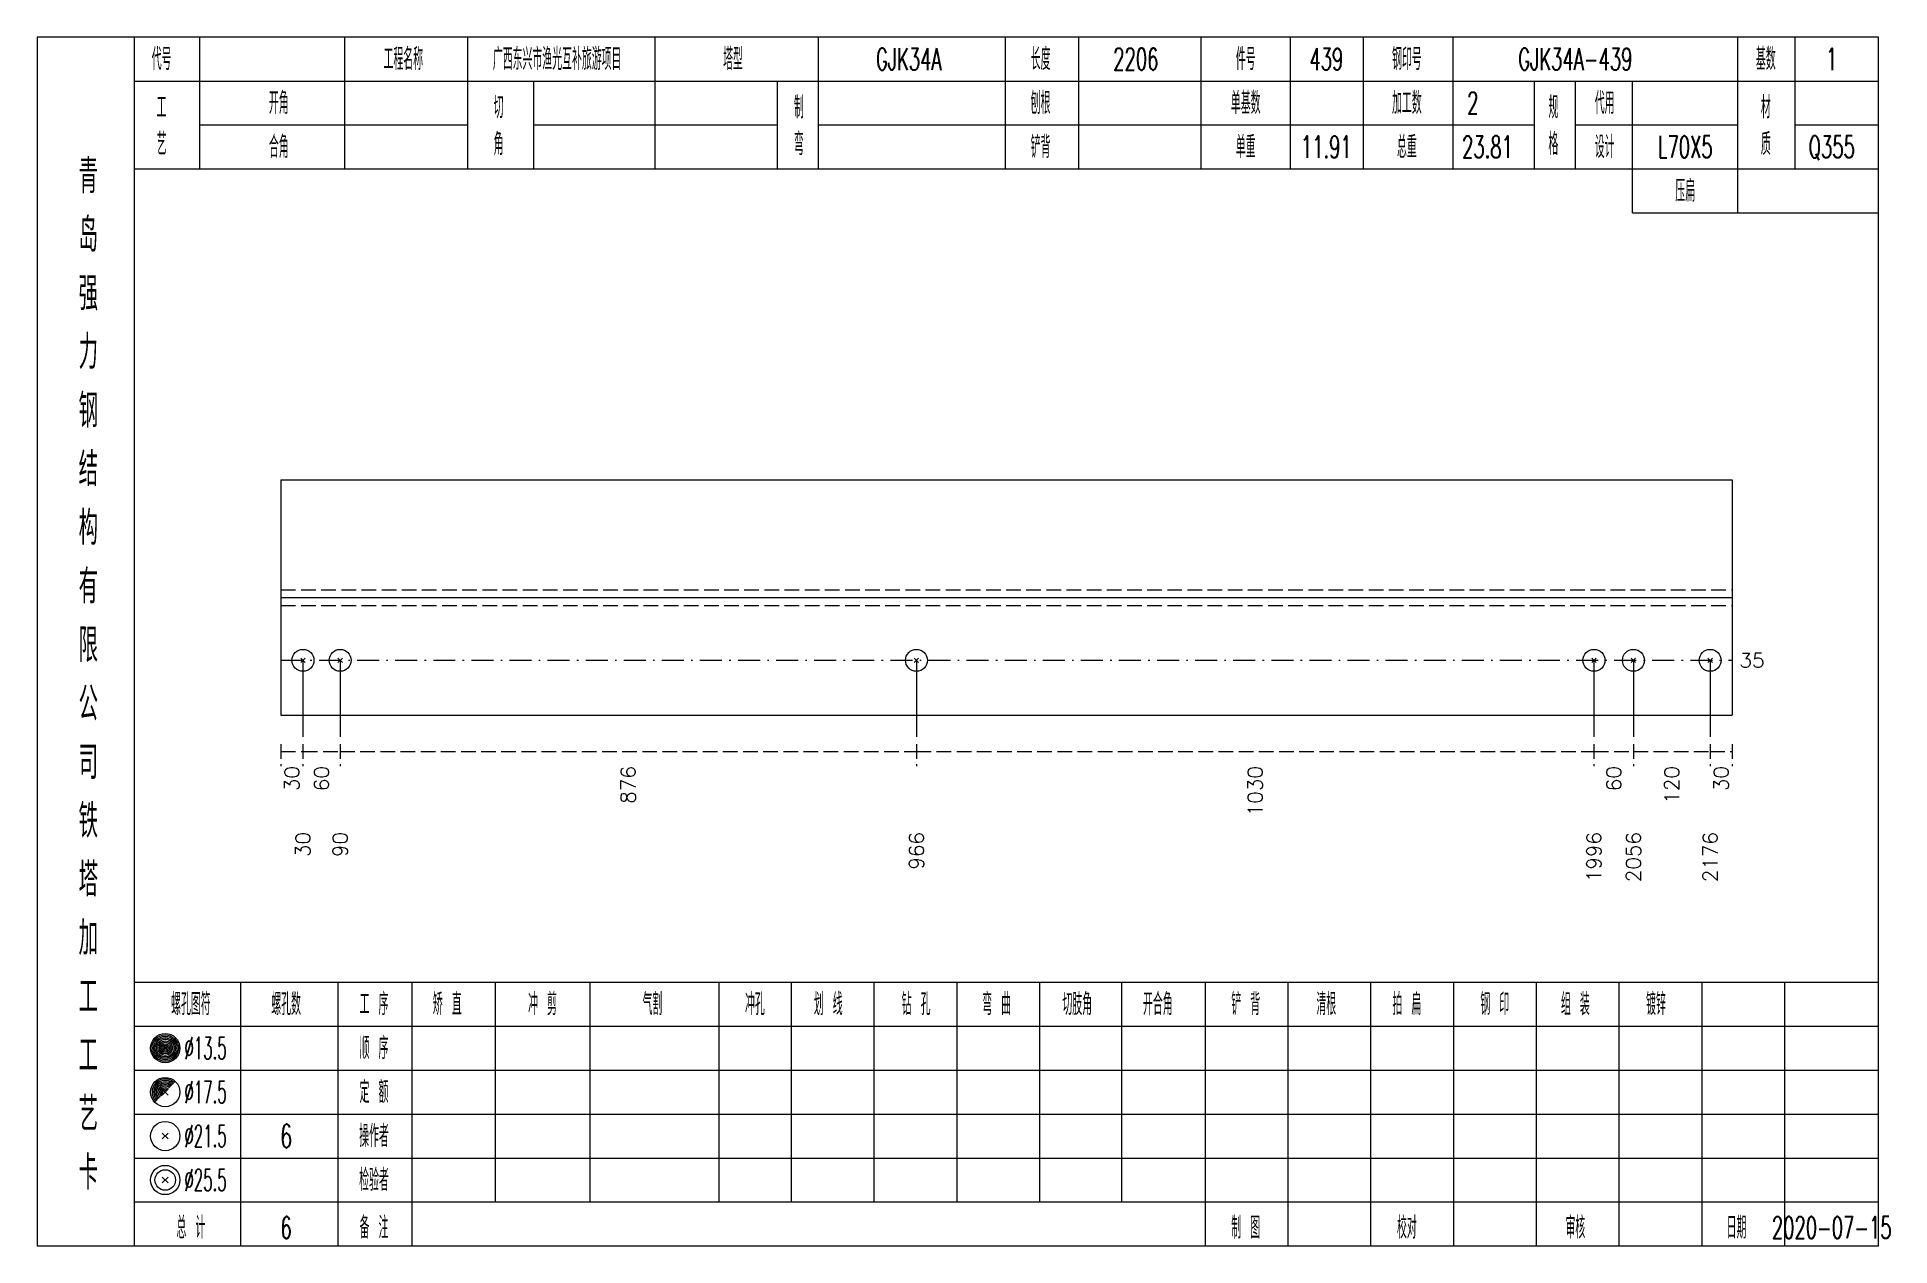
# Model space of a CAD drawing. Extents: x 0 to 2606, y -377 to 6479.
# Drawn here: x 1568.4 to 1821.3, y 4725 to 4890 of the extents above; entities that cross this region are included whole.
import ezdxf
from ezdxf.enums import TextEntityAlignment as Align

# ---------------------------------------------------------------- set-up
doc = ezdxf.new("R2010")
doc.units = 0
doc.header["$MEASUREMENT"] = 0
doc.linetypes.add('一点画线', pattern=[5.2, 3, -1, 0.2, -1])
doc.linetypes.add('虚线', pattern=[2.75, 2, -0.75])
doc.layers.get('0').update_dxf_attribs({"linetype": 'CONTINUOUS', "lineweight": 25})
doc.layers.add('1', color=7, linetype='CONTINUOUS', lineweight=25)
doc.layers.add('4', color=7, linetype='CONTINUOUS', lineweight=25)
doc.styles.get("Standard").update_dxf_attribs({"font": 'simplex.shx', "width": 0.7, "height": 3, "bigfont": 'gbhzfs.shx'})

msp = doc.modelspace()

# ---------------------------------------------------------------- texts
at = {"color": 7, "linetype": 'Continuous', "lineweight": 13}
msp.add_text('35', height=2, dxfattribs=at).set_placement((1800.8, 4804.93), align=Align.MIDDLE_LEFT)
at = {"color": 8, "linetype": 'Continuous', "lineweight": 9}
for s, p in [('30', (1603.2, 4790.5)), ('60', (1607.24, 4790.5)), ('876', (1649.11, 4790.5)), ('1030', (1734.69, 4790.5)), ('60', (1783.64, 4790.5)), ('120', (1791.56, 4790.5)), ('30', (1798.3, 4790.5))]:
    msp.add_text(s, height=2, rotation=90, dxfattribs=at).set_placement(p, align=Align.MIDDLE_RIGHT)
at = {"layer": '1', "color": 7, "linetype": 'Continuous', "lineweight": 13}
for s, p in [('30', (1604.7, 4781.5)), ('90', (1609.78, 4781.5)), ('966', (1688.45, 4781.5)), ('1996', (1780.94, 4781.5)), ('2056', (1786.33, 4781.5)), ('2176', (1796.8, 4781.5))]:
    msp.add_text(s, height=2, rotation=90, dxfattribs=at).set_placement(p, align=Align.MIDDLE_RIGHT)
at = {"layer": '4', "color": 1, "linetype": 'Continuous', "lineweight": 13}
for s, height, width, p in [('代号', 3, 0.6, (1585.4, 4887)), ('工程名称', 3, 0.6, (1618.4, 4887)), ('广西东兴市渔光互补旅游项目', 3, 0.6, (1639.4, 4887)), ('塔型', 3, 0.6, (1663.4, 4887)), ('GJK34A', 3, 0.6, (1687.4, 4887)), ('长度', 3, 0.6, (1705.4, 4887)), ('2206', 3, 0.6, (1718.4, 4887)), ('件号', 3, 0.6, (1733.4, 4887)), ('439', 3, 0.6, (1744.4, 4887)), ('钢印号', 3, 0.6, (1755.4, 4887)), ('GJK34A-439', 3, 0.6, (1778.4, 4887)), ('基数', 3, 0.6, (1804.4, 4887)), ('1', 3, 0.6, (1813.4, 4887)), ('开角', 3, 0.6, (1601.4, 4881)), ('切', 3, 0.6, (1631.4, 4880.4)), ('制', 3, 0.6, (1672.4, 4880.4)), ('刨根', 3, 0.6, (1705.4, 4881)), ('单基数', 3, 0.6, (1733.4, 4881)), ('加工数', 3, 0.6, (1755.4, 4881)), ('2', 3, 0.6, (1764.4, 4881)), ('规', 3, 0.6, (1775.4, 4880.4)), ('代用', 3, 0.6, (1782.4, 4881)), ('材', 3, 0.6, (1804.4, 4880.4)), ('工', 3, 0.6, (1585.4, 4880.4)), ('艺', 3, 0.6, (1585.4, 4875.4)), ('合角', 3, 0.6, (1601.4, 4875)), ('角', 3, 0.6, (1631.4, 4875.4)), ('弯', 3, 0.6, (1672.4, 4875.4)), ('铲背', 3, 0.6, (1705.4, 4875)), ('单重', 3, 0.6, (1733.4, 4875)), ('总重', 3, 0.6, (1755.4, 4875)), ('格', 3, 0.6, (1775.4, 4875.4)), ('设计', 3, 0.6, (1782.4, 4875)), ('质', 3, 0.6, (1804.4, 4875.4)), ('11.91', 3, 0.6, (1744.4, 4875)), ('23.81', 3, 0.6, (1766.4, 4875)), ('L70X5', 3, 0.6, (1793.4, 4875)), ('Q355', 3, 0.6, (1813.4, 4875)), ('青', 4.6, 0.8, (1575.4, 4871)), ('压扁', 3, 0.6, (1793.4, 4869)), ('岛', 4.6, 0.8, (1575.4, 4863)), ('强', 4.6, 0.8, (1575.4, 4855)), ('力', 4.6, 0.8, (1575.4, 4847)), ('钢', 4.6, 0.8, (1575.4, 4839)), ('结', 4.6, 0.8, (1575.4, 4831)), ('构', 4.6, 0.8, (1575.4, 4823)), ('有', 4.6, 0.8, (1575.4, 4815)), ('限', 4.6, 0.8, (1575.4, 4807)), ('公', 4.6, 0.8, (1575.4, 4799)), ('司', 4.6, 0.8, (1575.4, 4791)), ('铁', 4.6, 0.8, (1575.4, 4783)), ('塔', 4.6, 0.8, (1575.4, 4775)), ('加', 4.6, 0.8, (1575.4, 4767)), ('工', 4.6, 0.8, (1575.4, 4759)), ('螺孔图符', 3, 0.6, (1589.4, 4758)), ('螺孔数', 3, 0.6, (1602.4, 4758)), ('工 序', 3, 0.6, (1614.4, 4758)), ('矫 直', 3, 0.6, (1624.4, 4758)), ('冲 剪', 3, 0.6, (1637.4, 4758)), ('气割', 3, 0.6, (1652.4, 4758)), ('冲孔', 3, 0.6, (1666.4, 4758)), ('划 线', 3, 0.6, (1676.4, 4758)), ('钻 孔', 3, 0.6, (1688.4, 4758)), ('弯 曲', 3, 0.6, (1699.4, 4758)), ('切肢角', 3, 0.6, (1710.4, 4758)), ('开合角', 3, 0.6, (1721.4, 4758)), ('铲 背', 3, 0.6, (1733.4, 4758)), ('清根', 3, 0.6, (1744.4, 4758)), ('拍 扁', 3, 0.6, (1755.4, 4758)), ('钢 印', 3, 0.6, (1767.4, 4758)), ('组 装', 3, 0.6, (1778.4, 4758)), ('镀锌', 3, 0.6, (1789.4, 4758)), ('工', 4.6, 0.8, (1575.4, 4751)), ('%%C13.5', 3, 0.5, (1591.4, 4752)), ('顺 序', 3, 0.6, (1614.4, 4752)), ('定 额', 3, 0.6, (1614.4, 4746)), ('艺', 4.6, 0.8, (1575.4, 4743)), ('%%C17.5', 3, 0.5, (1591.4, 4746)), ('%%C21.5', 3, 0.5, (1591.4, 4740)), ('6', 3.2, 0.6, (1602.4, 4740)), ('操作者', 3, 0.6, (1614.4, 4740)), ('卡', 4.6, 0.8, (1575.4, 4735)), ('%%C25.5', 3, 0.5, (1591.4, 4734)), ('检验者', 3, 0.6, (1614.4, 4734)), ('总 计', 3, 0.6, (1589.4, 4727.5)), ('6', 3, 0.6, (1602.4, 4727.5)), ('备 注', 3, 0.6, (1614.4, 4727.5)), ('制 图', 3, 0.6, (1733.4, 4727.5)), ('校对', 3, 0.6, (1755.4, 4727.5)), ('审核', 3, 0.6, (1778.4, 4727.5)), ('日期', 3, 0.6, (1800.4, 4727.5)), ('2020-07-15', 3, 0.6, (1813.4, 4727.5))]:
    msp.add_text(s, height=height, dxfattribs=dict(at, width=width)).set_placement(p, align=Align.MIDDLE_CENTER)

# ---------------------------------------------------------------- linework, layer by layer
at = {"color": 7, "linetype": 'Continuous', "lineweight": 18}
for p, q in [((1601.7, 4829.57), (1601.7, 4797.43)), ((1601.7, 4829.57), (1799.8, 4829.57)), ((1799.8, 4829.57), (1799.8, 4797.43)), ((1601.7, 4813.5), (1799.8, 4813.5))]:
    msp.add_line(p, q, dxfattribs=at)
at = {"color": 1, "linetype": '虚线', "lineweight": 18}
for p, q in [((1601.7, 4814.57), (1799.8, 4814.57)), ((1601.7, 4812.43), (1799.8, 4812.43))]:
    msp.add_line(p, q, dxfattribs=at)
at = {"color": 3, "linetype": '一点画线', "lineweight": 13}
msp.add_line((1601.7, 4804.93), (1799.8, 4804.93), dxfattribs=at)
at = {"color": 7, "linetype": 'Continuous', "lineweight": 13}
for p, q in [((1604.7, 4804.93), (1604.7, 4794.5)), ((1609.78, 4804.93), (1609.78, 4794.5)), ((1688.45, 4804.93), (1688.45, 4794.5)), ((1780.94, 4804.93), (1780.94, 4794.5)), ((1786.33, 4804.93), (1786.33, 4794.5)), ((1796.8, 4804.93), (1796.8, 4794.5))]:
    msp.add_line(p, q, dxfattribs=at)
at = {"color": 8, "linetype": '虚线', "lineweight": 9}
for p, q in [((1601.7, 4793.5), (1601.7, 4790.5)), ((1604.7, 4793.5), (1604.7, 4790.5)), ((1604.7, 4793.5), (1604.7, 4790.5)), ((1609.78, 4793.5), (1609.78, 4790.5)), ((1609.78, 4793.5), (1609.78, 4790.5)), ((1688.45, 4793.5), (1688.45, 4790.5)), ((1688.45, 4793.5), (1688.45, 4790.5)), ((1780.94, 4793.5), (1780.94, 4790.5)), ((1780.94, 4793.5), (1780.94, 4790.5)), ((1786.33, 4793.5), (1786.33, 4790.5)), ((1786.33, 4793.5), (1786.33, 4790.5)), ((1796.8, 4793.5), (1796.8, 4790.5)), ((1796.8, 4793.5), (1796.8, 4790.5)), ((1799.8, 4793.5), (1799.8, 4790.5)), ((1601.7, 4792.5), (1604.7, 4792.5)), ((1604.7, 4792.5), (1609.78, 4792.5)), ((1609.78, 4792.5), (1688.45, 4792.5)), ((1688.45, 4792.5), (1780.94, 4792.5)), ((1780.94, 4792.5), (1786.33, 4792.5)), ((1786.33, 4792.5), (1796.8, 4792.5)), ((1796.8, 4792.5), (1799.8, 4792.5))]:
    msp.add_line(p, q, dxfattribs=at)
at = {"layer": '1', "color": 7, "linetype": 'Continuous', "lineweight": 13}
for p, q in [((1604.4, 4804.63), (1605, 4805.23)), ((1605, 4804.63), (1604.4, 4805.23)), ((1609.48, 4804.63), (1610.08, 4805.23)), ((1610.08, 4804.63), (1609.48, 4805.23)), ((1688.15, 4804.63), (1688.75, 4805.23)), ((1688.75, 4804.63), (1688.15, 4805.23)), ((1780.64, 4804.63), (1781.24, 4805.23)), ((1781.24, 4804.63), (1780.64, 4805.23)), ((1786.03, 4804.63), (1786.63, 4805.23)), ((1786.63, 4804.63), (1786.03, 4805.23)), ((1796.5, 4804.63), (1797.1, 4805.23)), ((1797.1, 4804.63), (1796.5, 4805.23))]:
    msp.add_line(p, q, dxfattribs=at)
at = {"layer": '1', "color": 7, "linetype": 'Continuous', "lineweight": 18}
msp.add_line((1601.7, 4797.43), (1799.8, 4797.43), dxfattribs=at)
at = {"layer": '1', "color": 7, "linetype": 'Continuous', "lineweight": 13}
for centre in [(1604.7, 4804.93), (1609.78, 4804.93), (1688.45, 4804.93), (1780.94, 4804.93), (1786.33, 4804.93), (1796.8, 4804.93)]:
    msp.add_circle(centre, 1.5, dxfattribs=at)
at = {"layer": '4', "color": 1, "linetype": 'Continuous', "lineweight": 18}
for p, q in [((1581.7, 4725), (1581.7, 4890)), ((1590.6, 4872), (1590.6, 4890)), ((1610.4, 4872), (1610.4, 4890)), ((1627.2, 4872), (1627.2, 4890)), ((1652.8, 4872), (1652.8, 4890)), ((1675.1, 4872), (1675.1, 4890)), ((1700.6, 4872), (1700.6, 4890)), ((1710.6, 4872), (1710.6, 4890)), ((1727.3, 4872), (1727.3, 4890)), ((1739.5, 4872), (1739.5, 4890)), ((1749.5, 4872), (1749.5, 4890)), ((1761.7, 4872), (1761.7, 4890)), ((1800.6, 4866), (1800.6, 4890)), ((1808.4, 4872), (1808.4, 4890)), ((1581.7, 4884), (1819.8, 4884)), ((1636.2, 4872), (1636.2, 4884)), ((1669.5, 4872), (1669.5, 4884)), ((1772.8, 4872), (1772.8, 4884)), ((1778.4, 4872), (1778.4, 4884)), ((1786.2, 4866), (1786.2, 4884)), ((1590.6, 4878), (1627.2, 4878)), ((1636.2, 4878), (1669.5, 4878)), ((1675.1, 4878), (1772.8, 4878)), ((1778.4, 4878), (1800.6, 4878)), ((1808.4, 4878), (1819.8, 4878)), ((1581.7, 4872), (1819.8, 4872)), ((1786.2, 4866), (1819.8, 4866)), ((1581.7, 4761), (1819.8, 4761)), ((1596.2, 4725), (1596.2, 4761)), ((1609.5, 4725), (1609.5, 4761)), ((1619.6, 4725), (1619.6, 4761)), ((1631, 4731), (1631, 4761)), ((1643.9, 4731), (1643.9, 4761)), ((1661.5, 4731), (1661.5, 4761)), ((1671.4, 4731), (1671.4, 4761)), ((1682.7, 4731), (1682.7, 4761)), ((1694, 4731), (1694, 4761)), ((1705.3, 4731), (1705.3, 4761)), ((1716.5, 4731), (1716.5, 4761)), ((1727.9, 4731), (1727.9, 4761)), ((1739.2, 4731), (1739.2, 4761)), ((1750.5, 4731), (1750.5, 4761)), ((1761.8, 4731), (1761.8, 4761)), ((1773.1, 4731), (1773.1, 4761)), ((1784.4, 4731), (1784.4, 4761)), ((1795.7, 4731), (1795.7, 4761)), ((1807, 4731), (1807, 4761)), ((1581.7, 4755), (1819.8, 4755)), ((1581.7, 4749), (1819.8, 4749)), ((1581.7, 4743), (1819.8, 4743)), ((1581.7, 4737), (1819.8, 4737)), ((1581.7, 4731), (1819.8, 4731)), ((1727.9, 4725), (1727.9, 4731)), ((1739.2, 4725), (1739.2, 4731)), ((1750.5, 4725), (1750.5, 4731)), ((1761.8, 4725), (1761.8, 4731)), ((1773.1, 4725), (1773.1, 4731)), ((1784.4, 4725), (1784.4, 4731)), ((1795.7, 4725), (1795.7, 4731)), ((1807, 4725), (1807, 4731))]:
    msp.add_line(p, q, dxfattribs=at)
at = {"layer": '4', "color": 7, "linetype": 'Continuous', "lineweight": 13}
for p, q in [((1585.7, 4751.8), (1586.1, 4752.2)), ((1586.1, 4751.8), (1585.7, 4752.2)), ((1585.5, 4739.6), (1586.3, 4740.4)), ((1586.3, 4739.6), (1585.5, 4740.4)), ((1585.5, 4733.6), (1586.3, 4734.4)), ((1586.3, 4733.6), (1585.5, 4734.4))]:
    msp.add_line(p, q, dxfattribs=at)
at = {"layer": '4', "color": 7, "linetype": 'Continuous', "lineweight": 0}
for p, q in [((1585.5, 4745.6), (1586.3, 4746.4)), ((1585.5, 4746.4), (1586.3, 4745.6))]:
    msp.add_line(p, q, dxfattribs=at)
at = {"layer": '4', "color": 1, "linetype": 'Continuous', "lineweight": 18}
msp.add_lwpolyline([(1568.4, 4890), (1568.4, 4725), (1819.8, 4725), (1819.8, 4890)], close=True, dxfattribs=at)
at = {"layer": '4', "color": 7, "linetype": 'Continuous', "lineweight": 13}
for centre, radius in [((1585.9, 4752), 2), ((1585.9, 4752), 1.8), ((1585.9, 4752), 1.6), ((1585.9, 4752), 1.4), ((1585.9, 4752), 1.2), ((1585.9, 4752), 1), ((1585.9, 4752), 0.8), ((1585.9, 4752), 0.6), ((1585.9, 4752), 0.4), ((1585.9, 4752), 0.2), ((1585.9, 4746), 2), ((1585.9, 4740), 2), ((1585.9, 4734), 2), ((1585.9, 4734), 1.4)]:
    msp.add_circle(centre, radius, dxfattribs=at)
for radius in [1.8, 1.6, 1.4, 1.2, 1, 0.8, 0.6, 0.4, 0.2]:
    msp.add_arc((1585.9, 4746), radius, 45, 225, dxfattribs=at)

msp.set_redraw_order([(e.dxf.handle, doc.entitydb.next_handle()) for e in msp.query("TEXT MTEXT ATTDEF DIMENSION ARC_DIMENSION")])  # texts and dimensions are drawn at this point

doc.saveas('drawing.dxf')
